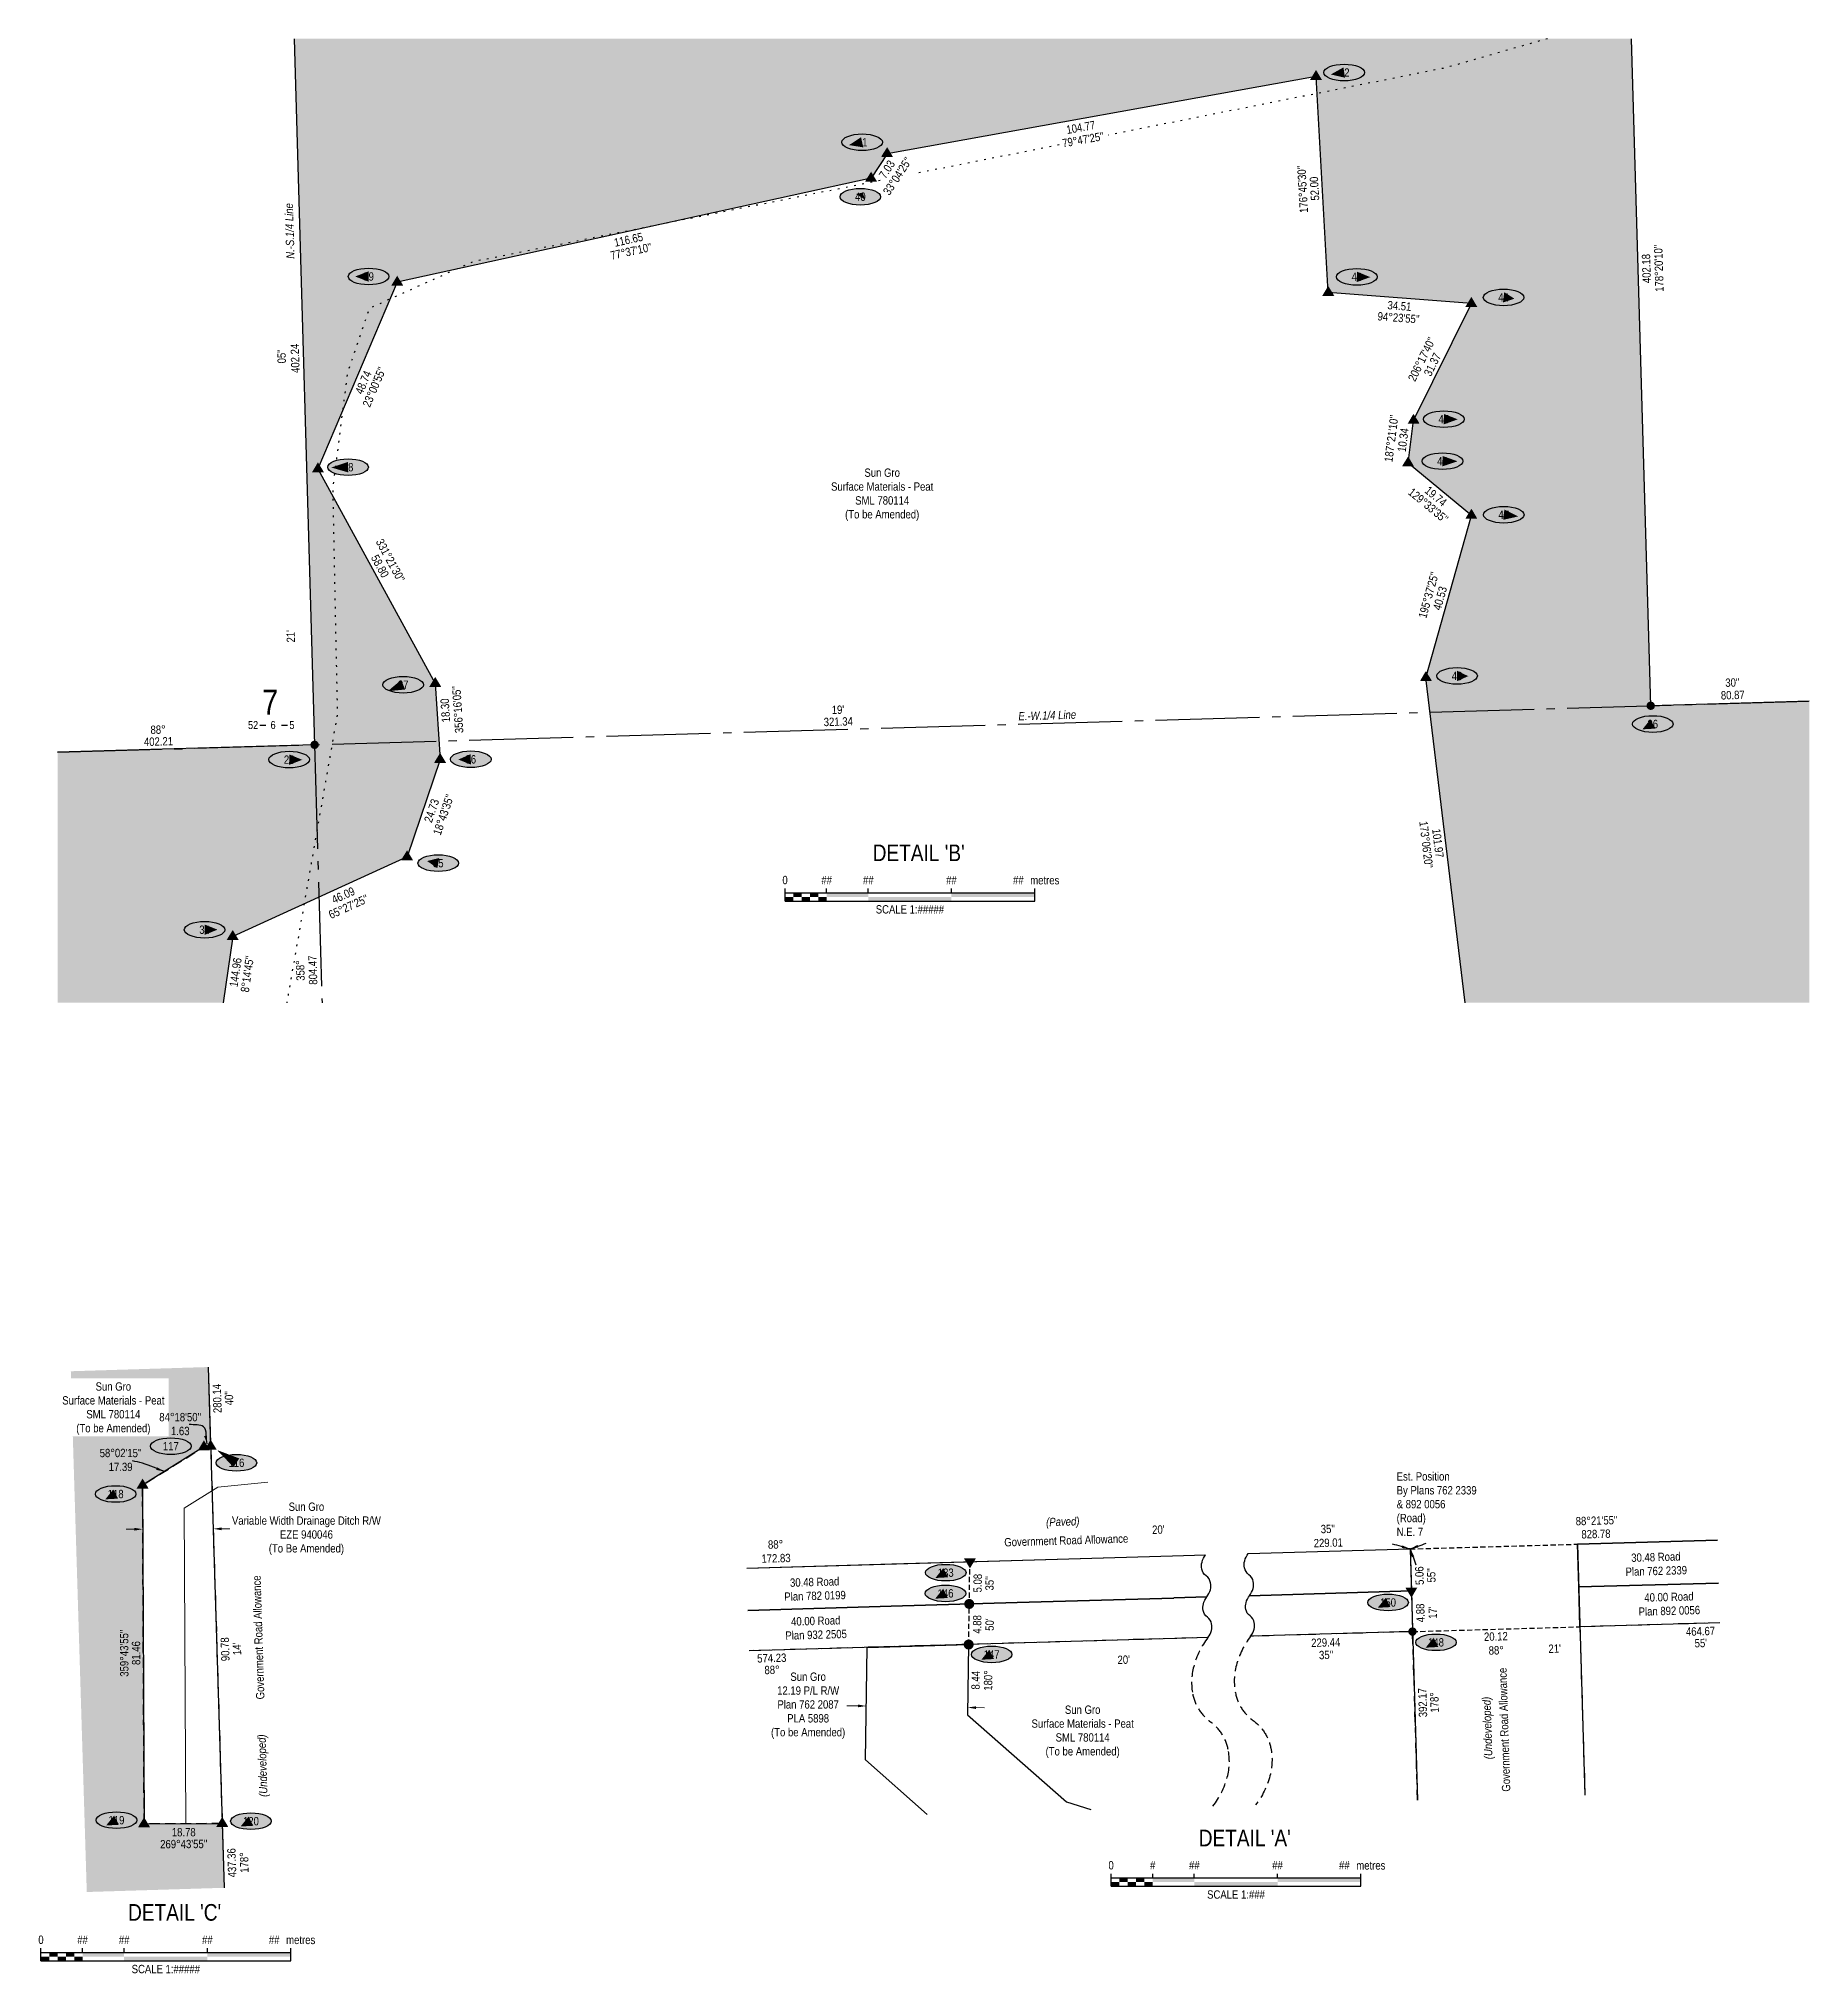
# Model space of a CAD drawing. Extents: x 637633 to 644092, y 5921573 to 5931294.
# Drawn here: x 637633 to 639761, y 5924668 to 5926993 of the extents above; entities that cross this region are included whole.
import ezdxf
from ezdxf.enums import TextEntityAlignment as Align

# ---------------------------------------------------------------- set-up
doc = ezdxf.new("R2010")
doc.units = 0
doc.header["$LTSCALE"] = 5
doc.header["$PDSIZE"] = 0.5
for name, pattern in [('foc-ACCESSROAD', [3.75, 2.5, -1.25]), ('foc-QUARTERLINE', [33, 25, -3, 2, -3]), ('foc-TIELINE', [1.875, 1.25, -0.625]), ('foc-WHEELTRACKS', [2, 0.4, -1.6])]:
    doc.linetypes.add(name, pattern=pattern)
doc.layers.get('Defpoints').update_dxf_attribs({"color": 9})
for name, color, linetype in [('10', 1, 'Continuous'), ('9', 3, 'Continuous'), ('C-AR', 13, 'foc-ACCESSROAD'), ('C-RW', 13, 'Continuous'), ('C-WS', 13, 'foc-ACCESSROAD'), ('CG-NOTES', 7, 'Continuous'), ('DETAIL-T', 7, 'Continuous'), ('L-BD', 7, 'Continuous'), ('L-BD1', 253, 'Continuous'), ('L-MON', 1, 'Continuous'), ('L-QSEC', 8, 'foc-QUARTERLINE'), ('L-ROAD-T', 7, 'Continuous'), ('L-SEC', 7, 'Continuous'), ('L-SECLBL', 7, 'Continuous'), ('L-TIE', 7, 'foc-TIELINE'), ('L-TITLEDB', 4, 'Continuous'), ('L-TITLEDB-T', 4, 'Continuous'), ('P-ELEVATION', 7, 'Continuous'), ('P-PROPOSED', 10, 'Continuous'), ('P-PROPOSED-H', 21, 'Continuous'), ('T-WATER-P3', 160, 'foc-WHEELTRACKS')]:
    doc.layers.add(name, color=color, linetype=linetype)
for name, color, linetype, lineweight in [('AS-GENERAL', 48, 'Continuous', 18), ('C-AR-T', 13, 'Continuous', 9), ('C-RW-T', 13, 'Continuous', 9), ('T-TEXT', 48, 'Continuous', 18)]:
    doc.layers.add(name, color=color, linetype=linetype, lineweight=lineweight)
doc.styles.add('80', font='ARIALN.TTF', dxfattribs={"height": 10})
doc.styles.add('80CG', font='ARIALN.TTF', dxfattribs={"height": 10})
doc.styles.add('80L', font='ARIALN.TTF', dxfattribs={"height": 10})
doc.styles.add('80LS', font='ARIALNI.TTF', dxfattribs={"height": 10})
doc.styles.add('SIMPLEX', font='ARIALN.TTF')
doc.dimstyles.new('Compass 5 000', dxfattribs={"dimscale": 5, "dimtxt": 9, "dimasz": 2, "dimexe": 0.2, "dimexo": 0.0625, "dimgap": 0.5, "dimtad": 0, "dimtih": 1, "dimtoh": 1, "dimzin": 0, "dimdsep": 46, "dimtxsty": '80CG', "dimcen": 0.1, "dimse1": 1, "dimse2": 1, "dimclrd": 256, "dimclrt": 256, "dimaunit": 1, "dimadec": 4, "dimazin": 0, "dimtfac": 0.06, "dimtofl": 0, "dimtmove": 0, "dimatfit": 1, "dimfxl": 0.2, "dimtolj": 1, "dimtzin": 0, "dimlwd": -1, "dimarcsym": 0})

msp = doc.modelspace()

# ---------------------------------------------------------------- texts
at = {"layer": 'DETAIL-T', "color": 3, "char_height": 19.99448, "width": 223.79624, "attachment_point": 5, "style": '80CG'}
for s, insert in [("\\pxqc;DETAIL 'B'", (638690.691, 5926014.425)), ("\\pxqc;DETAIL 'A'", (639082.504, 5924830.499)), ("\\pxqc;DETAIL 'C'", (637796.534, 5924740.964))]:
    msp.add_mtext(s, dxfattribs=dict(at, insert=insert))
at = {"layer": 'L-BD', "style": '80L'}
for s, height, rotation, p in [("79°47'25''", 9.9972, 10.2091, (638888.117, 5926871.484)), ('104.77', 9.9972, 10.2091, (638885.459, 5926886.242)), ('7.03', 9.9972, 56.9267, (638652.484, 5926835.819)), ("33°04'25''", 9.9972, 56.9267, (638665.05, 5926827.635)), ("176°45'30''", 9.99724, 93.2421, (639151.993, 5926811.807)), ('52.00', 9.9972, 93.2421, (639166.216, 5926812.613)), ("77°37'10''", 9.9972, 12.3808, (638344.99, 5926737.379)), ('116.65', 9.9972, 12.3808, (638341.936, 5926751.294)), ('34.51', 9.9972, 355.6014, (639268.404, 5926671.662)), ("94°23'55''", 9.9972, 355.6014, (639267.312, 5926657.458)), ("206°17'40''", 9.99724, 63.7051, (639295.192, 5926607.545)), ("23°00'55''", 9.9972, 66.9851, (638036.363, 5926574.198)), ('31.37', 9.9972, 63.7051, (639307.963, 5926601.234)), ('48.74', 9.9972, 66.9851, (638023.251, 5926579.768)), ("187°21'10''", 9.99724, 82.6478, (639258.596, 5926512.352)), ('10.34', 9.9972, 82.6478, (639272.724, 5926510.529)), ("129°33'35''", 9.99724, 320.4405, (639303.014, 5926431.847)), ('19.74', 9.9972, 320.4405, (639312.087, 5926442.83)), ("331°21'30''", 9.99724, 298.6413, (638055.893, 5926365.766)), ('58.80', 9.9972, 298.6413, (638043.39, 5926358.938)), ("195°37'25''", 9.99724, 74.3757, (639303.366, 5926324.193)), ('40.53', 9.9972, 74.3757, (639317.085, 5926320.356)), ("21'", 9.9972, 91.6487, (637935.943, 5926274.7)), ("356°16'05''", 9.99724, 93.7316, (638136.732, 5926186.571)), ('80.87', 10, 1.6748, (639668.946, 5926204.061)), ("30''", 10, 1.6748, (639668.507, 5926219.055)), ('18.30', 9.9972, 93.7316, (638121.768, 5926185.595)), ("19'", 10, 1.6747, (638593.628, 5926186.376)), ('88°', 9.9972, 1.6748, (637776.72, 5926162.484)), ('321.34', 10, 1.6747, (638594.045, 5926172.132)), ('402.21', 9.9972, 1.6748, (637777.136, 5926148.244)), ('24.73', 9.9972, 71.274, (638105.305, 5926065.009)), ("18°43'35''", 9.9972, 71.274, (638119.507, 5926060.195)), ("173°06'20''", 9.99724, 276.8945, (639300.532, 5926024.291)), ('101.97', 9.9972, 276.8945, (639314.675, 5926026.001)), ('46.09', 9.9972, 24.543, (637999.133, 5925963.394)), ("65°27'25''", 9.9972, 24.543, (638005.362, 5925949.753)), ('144.96', 9.9972, 81.7537, (637869.718, 5925870.802)), ("8°14'45''", 9.9972, 81.7537, (637883.817, 5925868.759)), ('358°', 9.9972, 91.6487, (637947.537, 5925873.014)), ('804.47', 9.9972, 91.6487, (637962.526, 5925873.445)), ('5.08', 9.9972, 89.1437, (638761.494, 5925136.762)), ("35''", 9.9972, 89.1437, (638775.738, 5925136.549)), ('4.88', 9.9972, 89.1777, (638760.879, 5925087.171)), ("50'", 9.9972, 89.1777, (638775.873, 5925086.955)), ('90.78', 9.9945, 91.755, (637857.141, 5925057.325)), ("14'", 9.9945, 91.755, (637871.377, 5925057.761)), ('8.44', 9.9972, 89.1525, (638759.089, 5925020.051)), ('180°', 9.9972, 89.1525, (638774.083, 5925019.829))]:
    msp.add_text(s, height=height, rotation=rotation, dxfattribs=at).set_placement(p, align=Align.MIDDLE)
for s, p in [('88°21\'55"', (639480.309, 5925206.227)), ('828.78', (639487.152, 5925190.393))]:
    msp.add_text(s, height=9.9972, rotation=1.635, dxfattribs=at).set_placement(p)
at = {"layer": 'L-BD', "insert": (638978.511, 5925206.1), "char_height": 9.9972, "width": 14.27746, "attachment_point": 2, "rotation": 1.6575, "style": '80L', "bg_fill": 3, "box_fill_scale": 1.15, "bg_fill_color": 256, "bg_fill_true_color": 256, "bg_fill_transparency": 0}
msp.add_mtext("20'", dxfattribs=at)
at = {"layer": 'L-BD', "char_height": 9.9972, "width": 50.65938, "attachment_point": 2, "rotation": 1.635505, "style": '80L'}
for s, insert in [('20.12\\P88°', (639384.13, 5925077.714)), ("\\P21'", (639454.247, 5925079.716))]:
    msp.add_mtext(s, dxfattribs=dict(at, insert=insert))
at = {"layer": 'L-BD1', "style": '80L'}
for s, height, rotation, p in [("178%%D20'10''", 9.99724, 91.7019, (639580.057, 5926716.996)), ('402.18', 9.9972, 91.7019, (639565.068, 5926716.551)), ('402.24', 9.9972, 91.6487, (637941.242, 5926608.621)), ('05"', 9.9972, 91.6487, (637925.003, 5926610.987)), ('280.14', 9.9945, 91.755, (637847.571, 5925358.643)), ("40''", 9.9945, 91.755, (637861.806, 5925359.079)), ('5.06', 9.9972, 91.7019, (639292.435, 5925145.751)), ("55''", 9.9972, 91.7019, (639306.675, 5925146.174)), ('4.88', 9.9972, 91.5488, (639293.47, 5925100.982)), ("17'", 9.9972, 91.5488, (639308.46, 5925101.387)), ("359°43'55''", 9.99448, 90.2681, (637735.938, 5925052.683)), ('81.46', 9.9945, 90.2681, (637750.18, 5925052.75)), ('229.44', 9.9972, 1.6603, (639179.838, 5925065.532)), ('464.67', 9.9972, 1.6355, (639630.142, 5925078.935)), ("55'", 9.9972, 1.6355, (639630.549, 5925064.695)), ('574.23', 9.9972, 1.648, (638514.086, 5925046.776)), ("20'", 9.9972, 1.648, (638937.061, 5925044.758)), ("35''", 9.9972, 1.6603, (639180.272, 5925050.542)), ('88°', 9.9972, 1.648, (638514.496, 5925032.536)), ('392.17', 9.9972, 91.7019, (639296.201, 5924993.127)), ('178°', 9.9972, 91.7019, (639310.441, 5924993.55)), ('18.78', 9.9945, 0.2681, (637807.477, 5924837.495)), ("269°43'55''", 9.99448, 0.2681, (637807.543, 5924823.253)), ('437.36', 9.9945, 91.7569, (637865.176, 5924800.659)), ('178°', 9.9945, 91.7569, (637880.161, 5924801.119))]:
    msp.add_text(s, height=height, rotation=rotation, dxfattribs=at).set_placement(p, align=Align.MIDDLE)
at = {"layer": 'L-BD1', "char_height": 9.99448, "attachment_point": 2, "style": '80L'}
for s, insert, width in [("84°18'50'' 1.63", (637803.28, 5925341.301), 51.13793), ("58°02'15'' 17.39", (637731.64, 5925298.167), 48.14021)]:
    msp.add_mtext(s, dxfattribs=dict(at, insert=insert, width=width))
at = {"layer": 'L-QSEC', "style": '80LS'}
for s, rotation, p in [('N.-S.1/4 Line', 91.648611, (637934.493, 5926761.73)), ('E.-W.1/4 Line', 1.674768, (638845.126, 5926179.807))]:
    msp.add_text(s, height=9.99755, rotation=rotation, dxfattribs=at).set_placement(p, align=Align.MIDDLE)
at = {"layer": 'L-ROAD-T', "insert": (639389.357, 5924960.493), "char_height": 10, "width": 151.1348, "attachment_point": 2, "rotation": 91.782364, "style": '80L', "bg_fill": 3, "box_fill_scale": 1.15, "bg_fill_color": 256, "bg_fill_true_color": 256, "bg_fill_transparency": 0}
msp.add_mtext('Government Road Allowance', dxfattribs=at)
at = {"layer": 'L-TITLEDB-T', "attachment_point": 5, "style": '80CG'}
for s, insert, char_height, rotation in [('\\A1;40.00 Road\\PPlan 892 0056', (639592.489, 5925111.792), 10, 1.635505), ('\\A1;40.00 Road\\PPlan 932 2505', (638567.166, 5925083.039), 9.99724, 1.656752)]:
    msp.add_mtext(s, dxfattribs=dict(at, insert=insert, char_height=char_height, rotation=rotation))

# ---------------------------------------------------------------- blocks, each defined once
blk = doc.blocks.new('fdia')
at = {"color": 255, "const_width": 1}
blk.add_lwpolyline([(-0.5, 0, 1), (0.5, 0, 1)], format="xyb", close=True, dxfattribs=at)
blk = doc.blocks.new('Fdiaa')
blk.add_blockref('fdia', (0, 0))
blk = doc.blocks.new('fdib')
at = {"color": 1, "const_width": 1.6}
blk.add_lwpolyline([(-0.4, 0, 1), (0.4, 0, 1)], format="xyb", close=True, dxfattribs=at)
at = {"color": 1}
blk.add_circle((0, 0), 0.8, dxfattribs=at)
blk = doc.blocks.new('Fdibb')
blk.add_blockref('fdib', (0, 0))
blk = doc.blocks.new('fdicc')
for name in ['Fdibb', 'Fdiaa']:
    blk.add_blockref(name, (0, 0))
blk = doc.blocks.new('FDI')
blk.add_blockref('fdicc', (0, 0))
blk = doc.blocks.new('TRIA')
blk.add_hatch(color=255).paths.add_polyline_path([(-0.04, 1.52), (-1.47, -0.87), (1.39, -0.87)])
blk = doc.blocks.new('Hybrid_RC')
at = {"color": 4}
for points in [[(1.08, 0.6), (0, -1.2), (-1.08, 0.6)], [(0, 0.6), (0.54, -0.3), (-0.54, -0.3)]]:
    blk.add_lwpolyline(points, close=True, dxfattribs=at)
at = {"rotation": 180}
blk.add_blockref('TRIA', (-0.04, -0.07), dxfattribs=at)
blk = doc.blocks.new('*D64')
at = {"layer": 'C-RW-T', "transparency": 16777216}
for p, q in [((638617.7, 5924989.3), (638604.2, 5924989.5)), ((638759.6, 5924987.2), (638769.6, 5924987))]:
    blk.add_line(p, q, dxfattribs=at)
for points in [[(638617.8, 5924990.9), (638617.7, 5924987.6), (638627.7, 5924989.1)], [(638759.6, 5924988.8), (638759.6, 5924985.5), (638749.6, 5924987.3)]]:
    blk.add_solid(points, dxfattribs=at)
at = {"layer": 'Defpoints', "color": 0, "transparency": 16777216}
for p in [(638627.8, 5924995.4), (638749.7, 5924993.6), (638627.7, 5924989.1)]:
    blk.add_point(p, dxfattribs=at)
at = {"layer": 'C-RW-T', "transparency": 16777216, "insert": (638557.8, 5924989.5), "char_height": 10, "attachment_point": 5, "style": '80CG'}
blk.add_mtext('\\A1;Sun Gro\\P12.19 P/L R/W\\PPlan 762 2087\\PPLA 5898\\P{\\A0;(To be Amended)}', dxfattribs=at)
blk = doc.blocks.new('*U65')
at = {"color": 0}
for p, q in [((-150, 0), (-150, 15)), ((-150, 10), (150.2, 10)), ((-150, 0), (150.2, 0)), ((-100, 10), (-100, 15)), ((-50, 10), (-50, 15)), ((50, 10), (50, 15)), ((150.2, 0), (150.2, 15))]:
    blk.add_line(p, q, dxfattribs=at)
for points in [[(-150, 5), (-140, 5), (-150, 0), (-140, 0)], [(-140, 10), (-130, 10), (-140, 5), (-130, 5)], [(-130, 5), (-120, 5), (-130, 0), (-120, 0)], [(-120, 10), (-110, 10), (-120, 5), (-110, 5)], [(-110, 5), (-100, 5), (-110, 0), (-100, 0)], [(-100, 10), (-50, 10), (-100, 5), (-50, 5)], [(-50, 5), (50, 5), (-50, 0), (50, 0)], [(50, 10), (150.2, 10), (50, 5), (150.2, 5)]]:
    blk.add_solid(points, dxfattribs=at)
at = {"color": 0, "style": '80'}
blk.add_text('metres', height=10, dxfattribs=at).set_placement((162.2, 20), align=Align.CENTER)
at = {"color": 0, "char_height": 10, "style": '80'}
for s, insert, attachment_point in [('0', (-150, 30.2), 2), ('#', (-100, 30.2), 2), ('##', (-50, 30.2), 2), ('##', (50, 30.2), 2), ('##', (136.7, 30.2), 3), ('SCALE 1:###', (0.1, -5), 2)]:
    blk.add_mtext(s, dxfattribs=dict(at, insert=insert, attachment_point=attachment_point))
blk = doc.blocks.new('PLIA')
at = {"color": 255, "const_width": 1}
blk.add_lwpolyline([(-0.5, 0, 1), (0.5, 0, 1)], format="xyb", close=True, dxfattribs=at)
blk = doc.blocks.new('PLIAA')
blk.add_blockref('PLIA', (0, 0))
blk = doc.blocks.new('PLIB')
at = {"color": 1}
blk.add_circle((0, 0), 0.8, dxfattribs=at)
blk = doc.blocks.new('PLIBB')
blk.add_blockref('PLIB', (0, 0))
blk = doc.blocks.new('PLICC')
for name in ['PLIAA', 'PLIBB']:
    blk.add_blockref(name, (0, 0))
blk = doc.blocks.new('PLI')
blk.add_blockref('PLICC', (0, 0))
blk = doc.blocks.new('label_road_undeveloped')
at = {"layer": 'L-ROAD-T', "style": '80L'}
blk.add_text('Government Road Allowance', height=10, dxfattribs=at).set_placement((0, 0), align=Align.MIDDLE_CENTER)
at = {"layer": 'T-TEXT', "style": '80LS'}
blk.add_text('(Undeveloped)', height=10, dxfattribs=at).set_placement((-154.2, 0), align=Align.MIDDLE_CENTER)
blk = doc.blocks.new('Hybrid_Point')
h = blk.add_hatch(color=4)
h.dxf.hatch_style = 1
h.paths.add_polyline_path([(-0.29, -0.15), (0, 0.33), (0.29, -0.15)])
at = {"color": 4}
for points in [[(-1.08, -0.6), (0, 1.2), (1.08, -0.6)], [(-0.29, -0.15), (0, 0.33), (0.29, -0.15)]]:
    blk.add_lwpolyline(points, close=True, dxfattribs=at)
blk.add_blockref('TRIA', (0.04, 0.07))
blk = doc.blocks.new('*U66')
at = {"color": 0}
for p, q in [((-150, 0), (-150, 15)), ((-150, 10), (150.2, 10)), ((-150, 0), (150.2, 0)), ((-100, 10), (-100, 15)), ((-50, 10), (-50, 15)), ((50, 10), (50, 15)), ((150.2, 0), (150.2, 15))]:
    blk.add_line(p, q, dxfattribs=at)
for points in [[(-150, 5), (-140, 5), (-150, 0), (-140, 0)], [(-140, 10), (-130, 10), (-140, 5), (-130, 5)], [(-130, 5), (-120, 5), (-130, 0), (-120, 0)], [(-120, 10), (-110, 10), (-120, 5), (-110, 5)], [(-110, 5), (-100, 5), (-110, 0), (-100, 0)], [(-100, 10), (-50, 10), (-100, 5), (-50, 5)], [(-50, 5), (50, 5), (-50, 0), (50, 0)], [(50, 10), (150.2, 10), (50, 5), (150.2, 5)]]:
    blk.add_solid(points, dxfattribs=at)
at = {"color": 0, "style": '80'}
blk.add_text('metres', height=10, dxfattribs=at).set_placement((162.2, 20), align=Align.CENTER)
at = {"color": 0, "char_height": 10, "style": '80'}
for s, insert, attachment_point in [('0', (-150, 30.2), 2), ('##', (-100, 30.2), 2), ('##', (-50, 30.2), 2), ('##', (50, 30.2), 2), ('##', (136.7, 30.2), 3), ('SCALE 1:#####', (0.1, -5), 2)]:
    blk.add_mtext(s, dxfattribs=dict(at, insert=insert, attachment_point=attachment_point))
blk = doc.blocks.new('*D68')
at = {"layer": 'C-AR-T', "transparency": 16777216}
for p, q in [((637748.2, 5925201.6), (637738.2, 5925201.5)), ((637853, 5925202.1), (637863, 5925202.1))]:
    blk.add_line(p, q, dxfattribs=at)
for points in [[(637748.2, 5925203.2), (637748.2, 5925199.9), (637758.2, 5925201.6)], [(637853, 5925203.7), (637853, 5925200.4), (637843, 5925202)]]:
    blk.add_solid(points, dxfattribs=at)
at = {"layer": 'Defpoints', "color": 0, "transparency": 16777216}
for p in [(637758.2, 5925201.6), (637758.2, 5925197.4), (637843, 5925197.8)]:
    blk.add_point(p, dxfattribs=at)
at = {"layer": 'C-AR-T', "transparency": 16777216, "insert": (637954.9, 5925202.1), "char_height": 10, "attachment_point": 5, "style": '80CG'}
blk.add_mtext('\\A1;Sun Gro\\PVariable Width Drainage Ditch R/W\\PEZE 940046\\P(To Be Amended)', dxfattribs=at)
blk = doc.blocks.new('we')
at = {"layer": 'P-ELEVATION'}
h = blk.add_hatch(color=111, dxfattribs=at)
h.dxf.hatch_style = 1
edge = h.paths.add_edge_path()
edge.add_ellipse((0, 0), major_axis=(-24.4, 0), ratio=0.410256, start_angle=0, end_angle=360)
at = {"layer": 'P-ELEVATION', "color": 7, "flags": 128}
blk.add_lwpolyline([(0, 0, 12.5, 0, 0), (-12.4, -6.4, 0, 0, 0)], format="xyseb", dxfattribs=at)
at = {"layer": 'P-ELEVATION', "color": 7}
blk.add_ellipse((0, 0), major_axis=(-24.4, 0), ratio=0.410256, dxfattribs=at)
at = {"layer": 'P-ELEVATION', "style": '80'}
blk.add_attdef('ELEVATION', text='', height=10, dxfattribs=at).set_placement((0, 0), align=Align.MIDDLE_CENTER)
blk = doc.blocks.new('*U103')
at = {"layer": 'P-ELEVATION'}
h = blk.add_hatch(color=111, dxfattribs=at)
h.dxf.hatch_style = 1
edge = h.paths.add_edge_path()
edge.add_ellipse((0, 0), major_axis=(-24.4, 0), ratio=0.410256, start_angle=0, end_angle=360)
at = {"layer": 'P-ELEVATION', "color": 7, "flags": 128}
blk.add_lwpolyline([(0, 0, 12.5, 0, 0), (-23.2, 15.3, 0, 0, 0)], format="xyseb", dxfattribs=at)
at = {"layer": 'P-ELEVATION', "color": 7}
blk.add_ellipse((0, 0), major_axis=(-24.4, 0), ratio=0.410256, dxfattribs=at)
at = {"layer": 'P-ELEVATION', "style": '80'}
blk.add_attdef('ELEVATION', text='', height=10, dxfattribs=at).set_placement((0, 0), align=Align.MIDDLE_CENTER)
blk = doc.blocks.new('*U104')
at = {"layer": 'P-ELEVATION'}
h = blk.add_hatch(color=111, dxfattribs=at)
h.dxf.hatch_style = 1
edge = h.paths.add_edge_path()
edge.add_ellipse((0, 0), major_axis=(-24.4, 0), ratio=0.410256, start_angle=0, end_angle=360)
at = {"layer": 'P-ELEVATION', "color": 7, "flags": 128}
blk.add_lwpolyline([(0, 0, 12.5, 0, 0), (33.9, 0.8, 0, 0, 0)], format="xyseb", dxfattribs=at)
at = {"layer": 'P-ELEVATION', "color": 7}
blk.add_ellipse((0, 0), major_axis=(-24.4, 0), ratio=0.410256, dxfattribs=at)
at = {"layer": 'P-ELEVATION', "style": '80'}
blk.add_attdef('ELEVATION', text='', height=10, dxfattribs=at).set_placement((0, 0), align=Align.MIDDLE_CENTER)
blk = doc.blocks.new('*U144')
at = {"layer": 'P-ELEVATION'}
h = blk.add_hatch(color=111, dxfattribs=at)
h.dxf.hatch_style = 1
edge = h.paths.add_edge_path()
edge.add_ellipse((0, 0), major_axis=(-24.4, 0), ratio=0.410256, start_angle=0, end_angle=360)
at = {"layer": 'P-ELEVATION', "color": 7, "flags": 128}
blk.add_lwpolyline([(0, 0, 12.5, 0, 0), (15.7, -0.2, 0, 0, 0)], format="xyseb", dxfattribs=at)
at = {"layer": 'P-ELEVATION', "color": 7}
blk.add_ellipse((0, 0), major_axis=(-24.4, 0), ratio=0.410256, dxfattribs=at)
at = {"layer": 'P-ELEVATION', "style": '80'}
blk.add_attdef('ELEVATION', text='', height=10, dxfattribs=at).set_placement((0, 0), align=Align.MIDDLE_CENTER)
blk = doc.blocks.new('*U145')
at = {"layer": 'P-ELEVATION'}
h = blk.add_hatch(color=111, dxfattribs=at)
h.dxf.hatch_style = 1
edge = h.paths.add_edge_path()
edge.add_ellipse((0, 0), major_axis=(-24.4, 0), ratio=0.410256, start_angle=0, end_angle=360)
at = {"layer": 'P-ELEVATION', "color": 7, "flags": 128}
blk.add_lwpolyline([(0, 0, 12.5, 0, 0), (15.4, 0.1, 0, 0, 0)], format="xyseb", dxfattribs=at)
at = {"layer": 'P-ELEVATION', "color": 7}
blk.add_ellipse((0, 0), major_axis=(-24.4, 0), ratio=0.410256, dxfattribs=at)
at = {"layer": 'P-ELEVATION', "style": '80'}
blk.add_attdef('ELEVATION', text='', height=10, dxfattribs=at).set_placement((0, 0), align=Align.MIDDLE_CENTER)
blk = doc.blocks.new('*U146')
at = {"layer": 'P-ELEVATION'}
h = blk.add_hatch(color=111, dxfattribs=at)
h.dxf.hatch_style = 1
edge = h.paths.add_edge_path()
edge.add_ellipse((0, 0), major_axis=(-24.4, 0), ratio=0.410256, start_angle=0, end_angle=360)
at = {"layer": 'P-ELEVATION', "color": 7, "flags": 128}
blk.add_lwpolyline([(0, 0, 12.5, 0, 0), (-13.4, 2.5, 0, 0, 0)], format="xyseb", dxfattribs=at)
at = {"layer": 'P-ELEVATION', "color": 7}
blk.add_ellipse((0, 0), major_axis=(-24.4, 0), ratio=0.410256, dxfattribs=at)
at = {"layer": 'P-ELEVATION', "style": '80'}
blk.add_attdef('ELEVATION', text='', height=10, dxfattribs=at).set_placement((0, 0), align=Align.MIDDLE_CENTER)
blk = doc.blocks.new('*U147')
at = {"layer": 'P-ELEVATION'}
h = blk.add_hatch(color=111, dxfattribs=at)
h.dxf.hatch_style = 1
edge = h.paths.add_edge_path()
edge.add_ellipse((0, 0), major_axis=(-24.4, 0), ratio=0.410256, start_angle=0, end_angle=360)
at = {"layer": 'P-ELEVATION', "color": 7, "flags": 128}
blk.add_lwpolyline([(0, 0, 12.5, 0, 0), (-15, -0.3, 0, 0, 0)], format="xyseb", dxfattribs=at)
at = {"layer": 'P-ELEVATION', "color": 7}
blk.add_ellipse((0, 0), major_axis=(-24.4, 0), ratio=0.410256, dxfattribs=at)
at = {"layer": 'P-ELEVATION', "style": '80'}
blk.add_attdef('ELEVATION', text='', height=10, dxfattribs=at).set_placement((0, 0), align=Align.MIDDLE_CENTER)
blk = doc.blocks.new('*U148')
at = {"layer": 'P-ELEVATION'}
h = blk.add_hatch(color=111, dxfattribs=at)
h.dxf.hatch_style = 1
edge = h.paths.add_edge_path()
edge.add_ellipse((0, 0), major_axis=(-24.4, 0), ratio=0.410256, start_angle=0, end_angle=360)
at = {"layer": 'P-ELEVATION', "color": 7, "flags": 128}
blk.add_lwpolyline([(0, 0, 12.5, 0, 0), (-18.4, -7.7, 0, 0, 0)], format="xyseb", dxfattribs=at)
at = {"layer": 'P-ELEVATION', "color": 7}
blk.add_ellipse((0, 0), major_axis=(-24.4, 0), ratio=0.410256, dxfattribs=at)
at = {"layer": 'P-ELEVATION', "style": '80'}
blk.add_attdef('ELEVATION', text='', height=10, dxfattribs=at).set_placement((0, 0), align=Align.MIDDLE_CENTER)
blk = doc.blocks.new('*U149')
at = {"layer": 'P-ELEVATION'}
h = blk.add_hatch(color=111, dxfattribs=at)
h.dxf.hatch_style = 1
edge = h.paths.add_edge_path()
edge.add_ellipse((0, 0), major_axis=(-24.4, 0), ratio=0.410256, start_angle=0, end_angle=360)
at = {"layer": 'P-ELEVATION', "color": 7, "flags": 128}
blk.add_lwpolyline([(0, 0, 12.5, 0, 0), (-20.3, -0.4, 0, 0, 0)], format="xyseb", dxfattribs=at)
at = {"layer": 'P-ELEVATION', "color": 7}
blk.add_ellipse((0, 0), major_axis=(-24.4, 0), ratio=0.410256, dxfattribs=at)
at = {"layer": 'P-ELEVATION', "style": '80'}
blk.add_attdef('ELEVATION', text='', height=10, dxfattribs=at).set_placement((0, 0), align=Align.MIDDLE_CENTER)
blk = doc.blocks.new('*U150')
at = {"layer": 'P-ELEVATION'}
h = blk.add_hatch(color=111, dxfattribs=at)
h.dxf.hatch_style = 1
edge = h.paths.add_edge_path()
edge.add_ellipse((0, 0), major_axis=(-24.4, 0), ratio=0.410256, start_angle=0, end_angle=360)
at = {"layer": 'P-ELEVATION', "color": 7, "flags": 128}
blk.add_lwpolyline([(0, 0, 12.5, 0, 0), (-16.1, 0, 0, 0, 0)], format="xyseb", dxfattribs=at)
at = {"layer": 'P-ELEVATION', "color": 7}
blk.add_ellipse((0, 0), major_axis=(-24.4, 0), ratio=0.410256, dxfattribs=at)
at = {"layer": 'P-ELEVATION', "style": '80'}
blk.add_attdef('ELEVATION', text='', height=10, dxfattribs=at).set_placement((0, 0), align=Align.MIDDLE_CENTER)
blk = doc.blocks.new('*U151')
at = {"layer": 'P-ELEVATION'}
h = blk.add_hatch(color=111, dxfattribs=at)
h.dxf.hatch_style = 1
edge = h.paths.add_edge_path()
edge.add_ellipse((0, 0), major_axis=(-24.4, 0), ratio=0.410256, start_angle=0, end_angle=360)
at = {"layer": 'P-ELEVATION', "color": 7, "flags": 128}
blk.add_lwpolyline([(0, 0, 12.5, 0, 0), (3, 4.9, 0, 0, 0)], format="xyseb", dxfattribs=at)
at = {"layer": 'P-ELEVATION', "color": 7}
blk.add_ellipse((0, 0), major_axis=(-24.4, 0), ratio=0.410256, dxfattribs=at)
at = {"layer": 'P-ELEVATION', "style": '80'}
blk.add_attdef('ELEVATION', text='', height=10, dxfattribs=at).set_placement((0, 0), align=Align.MIDDLE_CENTER)
blk = doc.blocks.new('*U152')
at = {"layer": 'P-ELEVATION'}
h = blk.add_hatch(color=111, dxfattribs=at)
h.dxf.hatch_style = 1
edge = h.paths.add_edge_path()
edge.add_ellipse((0, 0), major_axis=(-24.4, 0), ratio=0.410256, start_angle=0, end_angle=360)
at = {"layer": 'P-ELEVATION', "color": 7, "flags": 128}
blk.add_lwpolyline([(0, 0, 12.5, 0, 0), (-15.7, -3.4, 0, 0, 0)], format="xyseb", dxfattribs=at)
at = {"layer": 'P-ELEVATION', "color": 7}
blk.add_ellipse((0, 0), major_axis=(-24.4, 0), ratio=0.410256, dxfattribs=at)
at = {"layer": 'P-ELEVATION', "style": '80'}
blk.add_attdef('ELEVATION', text='', height=10, dxfattribs=at).set_placement((0, 0), align=Align.MIDDLE_CENTER)
blk = doc.blocks.new('*U153')
at = {"layer": 'P-ELEVATION'}
h = blk.add_hatch(color=111, dxfattribs=at)
h.dxf.hatch_style = 1
edge = h.paths.add_edge_path()
edge.add_ellipse((0, 0), major_axis=(-24.4, 0), ratio=0.410256, start_angle=0, end_angle=360)
at = {"layer": 'P-ELEVATION', "color": 7, "flags": 128}
blk.add_lwpolyline([(0, 0, 12.5, 0, 0), (-16.1, -2.3, 0, 0, 0)], format="xyseb", dxfattribs=at)
at = {"layer": 'P-ELEVATION', "color": 7}
blk.add_ellipse((0, 0), major_axis=(-24.4, 0), ratio=0.410256, dxfattribs=at)
at = {"layer": 'P-ELEVATION', "style": '80'}
blk.add_attdef('ELEVATION', text='', height=10, dxfattribs=at).set_placement((0, 0), align=Align.MIDDLE_CENTER)
blk = doc.blocks.new('*U154')
at = {"layer": 'P-ELEVATION'}
h = blk.add_hatch(color=111, dxfattribs=at)
h.dxf.hatch_style = 1
edge = h.paths.add_edge_path()
edge.add_ellipse((0, 0), major_axis=(-24.4, 0), ratio=0.410256, start_angle=0, end_angle=360)
at = {"layer": 'P-ELEVATION', "color": 7, "flags": 128}
blk.add_lwpolyline([(0, 0, 12.5, 0, 0), (16.2, -0.3, 0, 0, 0)], format="xyseb", dxfattribs=at)
at = {"layer": 'P-ELEVATION', "color": 7}
blk.add_ellipse((0, 0), major_axis=(-24.4, 0), ratio=0.410256, dxfattribs=at)
at = {"layer": 'P-ELEVATION', "style": '80'}
blk.add_attdef('ELEVATION', text='', height=10, dxfattribs=at).set_placement((0, 0), align=Align.MIDDLE_CENTER)
blk = doc.blocks.new('*U155')
at = {"layer": 'P-ELEVATION'}
h = blk.add_hatch(color=111, dxfattribs=at)
h.dxf.hatch_style = 1
edge = h.paths.add_edge_path()
edge.add_ellipse((0, 0), major_axis=(-24.4, 0), ratio=0.410256, start_angle=0, end_angle=360)
at = {"layer": 'P-ELEVATION', "color": 7, "flags": 128}
blk.add_lwpolyline([(0, 0, 12.5, 0, 0), (13.1, -1.6, 0, 0, 0)], format="xyseb", dxfattribs=at)
at = {"layer": 'P-ELEVATION', "color": 7}
blk.add_ellipse((0, 0), major_axis=(-24.4, 0), ratio=0.410256, dxfattribs=at)
at = {"layer": 'P-ELEVATION', "style": '80'}
blk.add_attdef('ELEVATION', text='', height=10, dxfattribs=at).set_placement((0, 0), align=Align.MIDDLE_CENTER)
blk = doc.blocks.new('*U156')
at = {"layer": 'P-ELEVATION'}
h = blk.add_hatch(color=111, dxfattribs=at)
h.dxf.hatch_style = 1
edge = h.paths.add_edge_path()
edge.add_ellipse((0, 0), major_axis=(-24.4, 0), ratio=0.410256, start_angle=0, end_angle=360)
at = {"layer": 'P-ELEVATION', "color": 7, "flags": 128}
blk.add_lwpolyline([(0, 0, 12.5, 0, 0), (16.8, -0.2, 0, 0, 0)], format="xyseb", dxfattribs=at)
at = {"layer": 'P-ELEVATION', "color": 7}
blk.add_ellipse((0, 0), major_axis=(-24.4, 0), ratio=0.410256, dxfattribs=at)
at = {"layer": 'P-ELEVATION', "style": '80'}
blk.add_attdef('ELEVATION', text='', height=10, dxfattribs=at).set_placement((0, 0), align=Align.MIDDLE_CENTER)
blk = doc.blocks.new('*U157')
at = {"layer": 'P-ELEVATION'}
h = blk.add_hatch(color=111, dxfattribs=at)
h.dxf.hatch_style = 1
edge = h.paths.add_edge_path()
edge.add_ellipse((0, 0), major_axis=(-24.4, 0), ratio=0.410256, start_angle=0, end_angle=360)
at = {"layer": 'P-ELEVATION', "color": 7, "flags": 128}
blk.add_lwpolyline([(0, 0, 12.5, 0, 0), (18.2, -0.2, 0, 0, 0)], format="xyseb", dxfattribs=at)
at = {"layer": 'P-ELEVATION', "color": 7}
blk.add_ellipse((0, 0), major_axis=(-24.4, 0), ratio=0.410256, dxfattribs=at)
at = {"layer": 'P-ELEVATION', "style": '80'}
blk.add_attdef('ELEVATION', text='', height=10, dxfattribs=at).set_placement((0, 0), align=Align.MIDDLE_CENTER)
blk = doc.blocks.new('*U158')
at = {"layer": 'P-ELEVATION'}
h = blk.add_hatch(color=111, dxfattribs=at)
h.dxf.hatch_style = 1
edge = h.paths.add_edge_path()
edge.add_ellipse((0, 0), major_axis=(-24.4, 0), ratio=0.410256, start_angle=0, end_angle=360)
at = {"layer": 'P-ELEVATION', "color": 7, "flags": 128}
blk.add_lwpolyline([(0, 0, 12.5, 0, 0), (17.5, -2.1, 0, 0, 0)], format="xyseb", dxfattribs=at)
at = {"layer": 'P-ELEVATION', "color": 7}
blk.add_ellipse((0, 0), major_axis=(-24.4, 0), ratio=0.410256, dxfattribs=at)
at = {"layer": 'P-ELEVATION', "style": '80'}
blk.add_attdef('ELEVATION', text='', height=10, dxfattribs=at).set_placement((0, 0), align=Align.MIDDLE_CENTER)
blk = doc.blocks.new('*U159')
at = {"layer": 'P-ELEVATION'}
h = blk.add_hatch(color=111, dxfattribs=at)
h.dxf.hatch_style = 1
edge = h.paths.add_edge_path()
edge.add_ellipse((0, 0), major_axis=(-24.4, 0), ratio=0.410256, start_angle=0, end_angle=360)
at = {"layer": 'P-ELEVATION', "color": 7, "flags": 128}
blk.add_lwpolyline([(0, 0, 12.5, 0, 0), (13.4, -0.2, 0, 0, 0)], format="xyseb", dxfattribs=at)
at = {"layer": 'P-ELEVATION', "color": 7}
blk.add_ellipse((0, 0), major_axis=(-24.4, 0), ratio=0.410256, dxfattribs=at)
at = {"layer": 'P-ELEVATION', "style": '80'}
blk.add_attdef('ELEVATION', text='', height=10, dxfattribs=at).set_placement((0, 0), align=Align.MIDDLE_CENTER)
blk = doc.blocks.new('*U23')
at = {"color": 0}
for p, q in [((-150, 0), (-150, 15)), ((-150, 10), (150.2, 10)), ((-150, 0), (150.2, 0)), ((-100, 10), (-100, 15)), ((-50, 10), (-50, 15)), ((50, 10), (50, 15)), ((150.2, 0), (150.2, 15))]:
    blk.add_line(p, q, dxfattribs=at)
for points in [[(-150, 5), (-140, 5), (-150, 0), (-140, 0)], [(-140, 10), (-130, 10), (-140, 5), (-130, 5)], [(-130, 5), (-120, 5), (-130, 0), (-120, 0)], [(-120, 10), (-110, 10), (-120, 5), (-110, 5)], [(-110, 5), (-100, 5), (-110, 0), (-100, 0)], [(-100, 10), (-50, 10), (-100, 5), (-50, 5)], [(-50, 5), (50, 5), (-50, 0), (50, 0)], [(50, 10), (150.2, 10), (50, 5), (150.2, 5)]]:
    blk.add_solid(points, dxfattribs=at)
at = {"color": 0, "style": '80'}
blk.add_text('metres', height=10, dxfattribs=at).set_placement((162.2, 20), align=Align.CENTER)
at = {"color": 0, "char_height": 10, "style": '80'}
for s, insert, attachment_point in [('0', (-150, 30.2), 2), ('##', (-100, 30.2), 2), ('##', (-50, 30.2), 2), ('##', (50, 30.2), 2), ('##', (136.7, 30.2), 3), ('SCALE 1:#####', (0.1, -5), 2)]:
    blk.add_mtext(s, dxfattribs=dict(at, insert=insert, attachment_point=attachment_point))
blk = doc.blocks.new('L-SECLBL')
at = {"layer": '9', "color": 7}
for p, q in [((-5.1, -27.8), (-12.3, -27.8)), ((20.7, -27.8), (13.5, -27.8))]:
    blk.add_line(p, q, dxfattribs=at)
at = {"layer": '10', "color": 2, "style": 'SIMPLEX'}
blk.add_attdef('SEC', text='', height=30, dxfattribs=at).set_placement((0, 0), align=Align.MIDDLE)
at = {"layer": '10', "color": 5, "style": '80L'}
blk.add_attdef('TWP', text='', height=9.5, dxfattribs=at).set_placement((-14.4, -27.4), align=Align.MIDDLE_RIGHT)
blk.add_attdef('RGE', text='', height=9.5, dxfattribs=at).set_placement((3.6, -27.4), align=Align.MIDDLE_CENTER)
blk.add_attdef('MER', text='', height=9.5, dxfattribs=at).set_placement((23.2, -27.4), align=Align.MIDDLE_LEFT)

# ---------------------------------------------------------------- dimensions: what is measured, and where the dimension line sits
at = {"layer": 'C-AR-T'}
dim = msp.add_linear_dim(base=(637758.223, 5925201.628), p1=(637843.001, 5925197.755), p2=(637758.243, 5925197.358), angle=180.268131, text='Sun Gro\\PVariable Width Drainage Ditch R/W\\PEZE 940046\\P(To Be Amended)', dimstyle='Compass 5 000', dxfattribs=at)
dim.commit()
dim.dimension.update_dxf_attribs({"geometry": '*D68', "text_midpoint": (637954.85, 5925202.118), "dimtype": 161})
at = {"layer": 'C-RW-T'}
dim = msp.add_linear_dim(base=(638627.744, 5924989.117), p1=(638749.69, 5924993.589), p2=(638627.836, 5924995.383), angle=179.156761, text='Sun Gro\\P12.19 P/L R/W\\PPlan 762 2087\\PPLA 5898\\P{\\A0;(To be Amended)}', dimstyle='Compass 5 000', dxfattribs=at)
dim.commit()
dim.dimension.update_dxf_attribs({"geometry": '*D64', "text_midpoint": (638557.773, 5924989.464), "dimtype": 161})

# ---------------------------------------------------------------- hatches: boundary and pattern name
at = {"layer": 'P-PROPOSED-H'}
h = msp.add_hatch(color=256, dxfattribs=at)
h.dxf.hatch_style = 1
h.paths.add_polyline_path([(639547.037, 5926992.798), (637940.31, 5926992.798), (637964.734, 5926144.228), (637655.88, 5926135.198), (637655.88, 5925834.159), (637854.811, 5925834.159), (637866.345, 5925913.749), (638075.914, 5926009.445), (638115.602, 5926126.523), (638109.648, 5926217.805), (637968.757, 5926475.774), (638064.008, 5926700.009), (638633.524, 5926825.025), (638652.709, 5926854.484), (639168.099, 5926947.302), (639182.801, 5926687.772), (639354.78, 5926674.543), (639285.327, 5926533.983), (639278.712, 5926482.719), (639354.78, 5926419.881), (639300.21, 5926224.75), (639347.438, 5925834.159), (639760.894, 5925834.159), (639760.894, 5926196.744), (639570.327, 5926191.172)])
h = msp.add_hatch(color=256, dxfattribs=at)
h.dxf.hatch_style = 1
h.paths.add_polyline_path([(637836.913, 5925396.466), (637671.793, 5925391.407), (637690.968, 5924765.591), (637856.088, 5924770.65), (637853.722, 5924847.868), (637759.881, 5924847.428), (637757.976, 5925254.488), (637831.704, 5925300.492), (637839.829, 5925301.3)])

# ---------------------------------------------------------------- linework, layer by layer
at = {"layer": 'AS-GENERAL', "flags": 128}
msp.add_lwpolyline([(637908.556, 5925257.924), (637848.262, 5925251.921), (637808.078, 5925226.848), (637809.852, 5924847.662)], dxfattribs=at)
at = {"layer": 'C-AR', "flags": 128}
msp.add_lwpolyline([(637853.722, 5924847.868), (637759.881, 5924847.428), (637757.976, 5925254.488), (637831.704, 5925300.492), (637839.829, 5925301.3)], close=True, dxfattribs=at)
at = {"layer": 'C-RW'}
msp.add_lwpolyline([(638701.008, 5924858.884), (638626.791, 5924924.356), (638628.782, 5925059.602), (638750.713, 5925063.129), (638749.47, 5924978.642), (638868.253, 5924873.854), (638897.481, 5924864.722)], dxfattribs=at)
at = {"layer": 'C-WS', "flags": 128}
msp.add_lwpolyline([(639653.339, 5925089.099), (639485.194, 5925084.298), (639491.202, 5924881.995)], dxfattribs=at)
at = {"layer": 'C-WS'}
msp.add_lwpolyline([(639044.298, 5924868.757, 0.09819619), (639061.47, 5924903.634, 0.11502491), (639062.559, 5924936.922, 0.18910183), (639041.287, 5924970.102, -0.18910183), (639020.014, 5925003.281, -0.11502491), (639021.103, 5925036.569, -0.09819619), (639038.276, 5925071.446), (638998.553, 5925070.297), (638486.89, 5925055.498)], format="xyb", dxfattribs=at)
at = {"layer": 'C-WS', "flags": 128}
msp.add_lwpolyline([(639290.179, 5924876.022), (639284.161, 5925078.558), (639089.564, 5925072.929, 0.09819619), (639072.392, 5925038.052, 0.11502491), (639071.303, 5925004.764, 0.18910183), (639092.575, 5924971.585, -0.18910183), (639113.848, 5924938.406, -0.11502491), (639112.759, 5924905.118, -0.09819619), (639095.586, 5924870.241)], format="xyb", dxfattribs=at)
at = {"layer": 'DETAIL-T', "flags": 128}
msp.add_lwpolyline([(637960.538, 5926147.628, 0, 5, 0), (637940.975, 5926162.791, 5, 0, 0), (637960.538, 5926147.628, 0, 5, 0)], format="xyseb", dxfattribs=at)
at = {"layer": 'L-QSEC'}
for p, q in [((637655.88, 5926135.198), (639760.894, 5926196.745)), ((637964.717, 5926144.228), (637973.643, 5925834.159))]:
    msp.add_line(p, q, dxfattribs=at)
at = {"layer": 'L-SEC'}
for p, q in [((639650.466, 5925188.394), (639482.244, 5925183.592)), ((638484.018, 5925154.761), (638995.681, 5925169.568)), ((638995.68, 5925169.592), (639035.398, 5925170.741)), ((639086.687, 5925172.225), (639281.211, 5925177.854)), ((639281.211, 5925177.854), (639290.179, 5924876.022))]:
    msp.add_line(p, q, dxfattribs=at)
at = {"layer": 'L-SEC', "flags": 128}
for points in [[(637836.913, 5925396.466), (637856.088, 5924770.65)], [(639482.244, 5925183.592), (639491.205, 5924881.995)]]:
    msp.add_lwpolyline(points, dxfattribs=at)
at = {"layer": 'L-TIE'}
for p, q in [((639281.211, 5925177.854), (639482.244, 5925183.592)), ((638750.717, 5925062.986), (638752.176, 5925162.521)), ((639284.031, 5925078.554), (639485.194, 5925084.298))]:
    msp.add_line(p, q, dxfattribs=at)
at = {"layer": 'L-TITLEDB'}
for points in [[(639651.955, 5925136.94), (639483.772, 5925132.165), (639482.244, 5925183.592), (639650.466, 5925188.394)], [(638484.018, 5925154.761), (638658.274, 5925159.804), (638787.674, 5925163.548), (638995.681, 5925169.568)], [(638995.68, 5925169.592), (639035.398, 5925170.741)], [(639086.687, 5925172.225), (639281.211, 5925177.854), (639282.712, 5925127.332), (639088.149, 5925121.687)], [(639653.339, 5925089.099), (639485.194, 5925084.298), (639483.772, 5925132.165), (639651.955, 5925136.94)], [(638485.485, 5925104.04), (638657.513, 5925109.032), (638808.877, 5925113.424), (638997.147, 5925118.886)], [(638997.147, 5925118.886), (638808.877, 5925113.424), (638657.513, 5925109.032), (638485.485, 5925104.04)], [(638997.143, 5925119.046), (639036.857, 5925120.199)], [(639036.857, 5925120.199), (638997.143, 5925119.046)], [(639088.149, 5925121.687), (639282.712, 5925127.332), (639284.16, 5925078.558), (639284.16, 5925078.558), (639089.564, 5925072.929)], [(638998.553, 5925070.297), (638486.89, 5925055.498)], [(639038.276, 5925071.446), (638998.553, 5925070.297)]]:
    msp.add_lwpolyline(points, dxfattribs=at)
at = {"layer": 'L-TITLEDB', "flags": 128}
for points in [[(639036.86, 5925120.203, 0.09819619), (639041.149, 5925128.895, 0.11502491), (639041.427, 5925137.195, 0.18910183), (639036.129, 5925145.472, -0.18910183), (639030.832, 5925153.749, -0.11502491), (639031.11, 5925162.048, -0.09819619), (639035.398, 5925170.741)], [(639088.149, 5925121.687, 0.09819619), (639092.438, 5925130.38, 0.11502491), (639092.716, 5925138.679, 0.18910183), (639087.418, 5925146.956, -0.18910183), (639082.121, 5925155.233, -0.11502491), (639082.399, 5925163.532, -0.09819619), (639086.687, 5925172.225)], [(639038.275, 5925071.445, 0.09819619), (639042.412, 5925079.832, 0.11502491), (639042.679, 5925087.839, 0.18910183), (639037.568, 5925095.824, -0.18910183), (639032.456, 5925103.809, -0.11502491), (639032.724, 5925111.816, -0.09819619), (639036.86, 5925120.203)], [(639089.564, 5925072.929, 0.09819619), (639093.701, 5925081.316, 0.11502491), (639093.968, 5925089.323, 0.18910183), (639088.857, 5925097.308, -0.18910183), (639083.745, 5925105.293, -0.11502491), (639084.013, 5925113.3, -0.09819619), (639088.149, 5925121.687)]]:
    msp.add_lwpolyline(points, format="xyb", dxfattribs=at)
at = {"layer": 'P-PROPOSED', "flags": 128}
for points in [[(637940.31, 5926992.798), (637964.734, 5926144.228), (637655.88, 5926135.198)], [(639760.894, 5926196.744), (639570.327, 5926191.172), (639547.037, 5926992.798)], [(639347.438, 5925834.159), (639300.21, 5926224.75), (639354.78, 5926419.881), (639278.712, 5926482.719), (639285.327, 5926533.983), (639354.78, 5926674.543), (639182.801, 5926687.772), (639168.099, 5926947.302), (638652.709, 5926854.484), (638633.524, 5926825.025), (638064.008, 5926700.009), (637968.757, 5926475.774), (638109.648, 5926217.805), (638115.602, 5926126.523), (638075.914, 5926009.445), (637866.345, 5925913.749), (637854.811, 5925834.159)], [(637836.913, 5925396.466), (637839.829, 5925301.3), (637831.704, 5925300.492), (637757.976, 5925254.488), (637759.881, 5924847.428), (637853.722, 5924847.868), (637856.088, 5924770.65)]]:
    msp.add_lwpolyline(points, dxfattribs=at)
at = {"layer": 'T-WATER-P3', "flags": 128}
for points in [[(639446.128, 5926992.798), (639323.105, 5926957.567), (638918.862, 5926876.965)], [(638859.547, 5926865.138), (638683.216, 5926829.98)], [(638644.508, 5926822.262), (638154.559, 5926724.57), (638030.454, 5926668.672), (638004.109, 5926591.027), (637986.489, 5926452.452), (637992.015, 5926180.942), (637931.233, 5925834.159)]]:
    msp.add_lwpolyline(points, dxfattribs=at)

# ---------------------------------------------------------------- block references
at = {"layer": 'CG-NOTES', "color": 3, "xscale": 0.999724, "yscale": 0.999724, "zscale": 0.999724, "rotation": 91.78236387388425}
msp.add_blockref('label_road_undeveloped', (637897.192, 5925071.531), dxfattribs=at)
at = {"layer": 'DETAIL-T', "xscale": 0.999724, "yscale": 0.999724, "zscale": 0.999724}
for name, p in [('*U23', (638680.035, 5925956.493)), ('*U65', (639071.848, 5924772.567)), ('*U66', (637785.877, 5924683.032))]:
    msp.add_blockref(name, p, dxfattribs=at)
at = {"layer": 'L-MON'}
for name, p, xscale, yscale, zscale in [('Hybrid_Point', (639168.099, 5926947.302), 4.998619999999998, 4.998619999999998, 4.998619999999998), ('Hybrid_Point', (638652.709, 5926854.484), 4.998619999999998, 4.998619999999998, 4.998619999999998), ('Hybrid_Point', (638633.524, 5926825.025), 4.998619999999998, 4.998619999999998, 4.998619999999998), ('Hybrid_Point', (638064.008, 5926700.009), 4.998619999999998, 4.998619999999998, 4.998619999999998), ('Hybrid_Point', (639182.801, 5926687.772), 4.998619999999998, 4.998619999999998, 4.998619999999998), ('Hybrid_Point', (639354.78, 5926674.543), 4.998619999999998, 4.998619999999998, 4.998619999999998), ('Hybrid_Point', (639285.327, 5926533.983), 4.998619999999998, 4.998619999999998, 4.998619999999998), ('Hybrid_Point', (637968.757, 5926475.774), 4.998619999999998, 4.998619999999998, 4.998619999999998), ('Hybrid_Point', (639278.712, 5926482.719), 4.998619999999998, 4.998619999999998, 4.998619999999998), ('Hybrid_Point', (639354.78, 5926419.881), 4.998619999999998, 4.998619999999998, 4.998619999999998), ('Hybrid_Point', (639300.21, 5926224.75), 4.998619999999998, 4.998619999999998, 4.998619999999998), ('Hybrid_Point', (638109.648, 5926217.805), 4.998619999999998, 4.998619999999998, 4.998619999999998), ('PLI', (639570.327, 5926191.173), 4.999999999999999, 4.999999999999999, 4.999999999999999), ('PLI', (637964.734, 5926144.228), 4.999999999999999, 4.999999999999999, 4.999999999999999), ('Hybrid_Point', (638115.602, 5926126.523), 4.998619999999998, 4.998619999999998, 4.998619999999998), ('Hybrid_Point', (638075.914, 5926009.445), 4.998619999999998, 4.998619999999998, 4.998619999999998), ('Hybrid_Point', (637866.345, 5925913.749), 4.998619999999998, 4.998619999999998, 4.998619999999998), ('Hybrid_Point', (637831.704, 5925300.492), 4.997240380879958, 4.997240380879958, 4.997240380879958), ('Hybrid_Point', (637839.829, 5925301.3), 4.997240380879958, 4.997240380879958, 4.997240380879958), ('Hybrid_Point', (637757.976, 5925254.488), 4.997240380879958, 4.997240380879958, 4.997240380879958), ('FDI', (638751.417, 5925111.756), 4.99861999999998, 4.99861999999998, 4.99861999999998), ('FDI', (638750.717, 5925062.986), 4.99861999999998, 4.99861999999998, 4.99861999999998), ('PLI', (639284.031, 5925078.554), 4.99861999999998, 4.99861999999998, 4.99861999999998), ('Hybrid_Point', (637759.881, 5924847.428), 4.997240380879958, 4.997240380879958, 4.997240380879958), ('Hybrid_Point', (637853.722, 5924847.868), 4.997240380879958, 4.997240380879958, 4.997240380879958)]:
    msp.add_blockref(name, p, dxfattribs=dict(at, xscale=xscale, yscale=yscale, zscale=zscale))
for name, p, xscale, yscale, zscale, values in [('*U153', (639201.999, 5926952.104), 0.999724, 0.999724, 0.999724, {'ELEVATION': '42'}), ('*U152', (638622.707, 5926868.322), 0.999724, 0.999724, 0.999724, {'ELEVATION': '41'}), ('*U151', (638620.546, 5926802.9), 0.999724, 0.999724, 0.999724, {'ELEVATION': '40'}), ('*U150', (638029.638, 5926707.016), 0.999724, 0.999724, 0.999724, {'ELEVATION': '39'}), ('*U154', (639217.165, 5926706.55), 0.999724, 0.999724, 0.999724, {'ELEVATION': '43'}), ('*U155', (639393.503, 5926681.942), 0.999724, 0.999724, 0.999724, {'ELEVATION': '44'}), ('*U156', (639321.702, 5926535.562), 0.999724, 0.999724, 0.999724, {'ELEVATION': '45'}), ('*U149', (638004.978, 5926477.875), 0.999724, 0.999724, 0.999724, {'ELEVATION': '38'}), ('*U157', (639320.096, 5926485.09), 0.999724, 0.999724, 0.999724, {'ELEVATION': '46'}), ('*U158', (639393.71, 5926420.786), 0.999724, 0.999724, 0.999724, {'ELEVATION': '47'}), ('*U148', (638071.149, 5926216.434), 0.999724, 0.999724, 0.999724, {'ELEVATION': '37'}), ('*U159', (639337.602, 5926226.939), 0.999724, 0.999724, 0.999724, {'ELEVATION': '48'}), ('we', (639572.796, 5926169.229), 0.999724, 0.999724, 0.999724, {'ELEVATION': '26'}), ('*U144', (637934.206, 5926126.399), 0.999724, 0.999724, 0.999724, {'ELEVATION': '23'}), ('*U147', (638152.446, 5926126.788), 0.999724, 0.999724, 0.999724, {'ELEVATION': '36'}), ('*U146', (638113.367, 5926002.064), 0.999724, 0.999724, 0.999724, {'ELEVATION': '35'}), ('*U145', (637832.58, 5925922.005), 0.999724, 0.999724, 0.999724, {'ELEVATION': '34'}), ('*U104', (637791.976, 5925301.338), 0.9994480761759925, 0.9994480761759925, 0.9994480761759925, {'ELEVATION': '117'}), ('*U103', (637870.761, 5925281.407), 0.9994480761759925, 0.9994480761759925, 0.9994480761759925, {'ELEVATION': '116'}), ('we', (637725.66, 5925243.892), 0.9994480761759925, 0.9994480761759925, 0.9994480761759925, {'ELEVATION': '118'}), ('we', (638723.135, 5925149.362), 0.999724, 0.999724, 0.999724, {'ELEVATION': '133'}), ('we', (638722.902, 5925124.507), 0.999724, 0.999724, 0.999724, {'ELEVATION': '146'}), ('we', (639254.671, 5925113.568), 0.999724, 0.999724, 0.999724, {'ELEVATION': '150'}), ('we', (639312.274, 5925065.638), 0.999724, 0.999724, 0.999724, {'ELEVATION': '148'}), ('we', (638778.381, 5925051.151), 0.999724, 0.999724, 0.999724, {'ELEVATION': '147'}), ('we', (637726.653, 5924851.939), 0.9994480761759925, 0.9994480761759925, 0.9994480761759925, {'ELEVATION': '119'}), ('we', (637888.23, 5924850.727), 0.9994480761759925, 0.9994480761759925, 0.9994480761759925, {'ELEVATION': '120'})]:
    msp.add_blockref(name, p, dxfattribs=dict(at, xscale=xscale, yscale=yscale, zscale=zscale)).add_auto_attribs(values)
at = {"layer": 'L-MON', "color": 2, "xscale": 4.99861999999998, "yscale": 4.99861999999998, "zscale": 4.99861999999998}
for p in [(638752.176, 5925162.521), (639282.712, 5925127.332)]:
    msp.add_blockref('Hybrid_RC', p, dxfattribs=at)
at = {"layer": 'L-SECLBL'}
msp.add_blockref('L-SECLBL', (637911.272, 5926195.389), dxfattribs=at).add_auto_attribs({'SEC': '7', 'TWP': '52', 'RGE': '6', 'MER': '5'})

msp.set_redraw_order([(e.dxf.handle, doc.entitydb.next_handle()) for e in msp.query("TEXT MTEXT ATTDEF DIMENSION ARC_DIMENSION")])  # texts and dimensions are drawn at this point

# ---------------------------------------------------------------- leaders
at = {"layer": 'L-BD', "path_type": 1}
msp.add_leader([(639281.211, 5925177.854), (639288.193, 5925158.797)], dimstyle='Compass 5 000', override={"dimgap": 0.5, "dimtad": 0}, dxfattribs=at)
at = {"layer": 'L-BD1', "path_type": 1}
for points in [[(637835.66, 5925304.038), (637831.323, 5925324.675), (637814.163, 5925327.596)], [(637784.28, 5925270.901), (637757.919, 5925280.896), (637745.775, 5925283.74)]]:
    msp.add_leader(points, dimstyle='Compass 5 000', override={"dimgap": 0.5, "dimtad": 0}, dxfattribs=at)

# ---------------------------------------------------------------- next in the draw order: texts
at = {"layer": 'C-AR-T', "char_height": 10, "attachment_point": 5, "style": '80CG', "bg_fill": 2}
for insert in [(638646.79, 5926444.76), (637722.897, 5925346.581), (638887.701, 5924958.177)]:
    msp.add_mtext('Sun Gro\\PSurface Materials - Peat\\PSML 780114\\P(To be Amended)', dxfattribs=dict(at, insert=insert))
at = {"layer": 'L-BD', "attachment_point": 2, "rotation": 1.6575, "style": '80L', "bg_fill": 3, "box_fill_scale": 1.15, "bg_fill_color": 256, "bg_fill_true_color": 256, "bg_fill_transparency": 0}
for s, insert, char_height, width in [("35'' 229.01", (639182.225, 5925206.953), 9.99724, 33.70389), ('88° 172.83', (638518.555, 5925188.327), 9.9972, 34.77191)]:
    msp.add_mtext(s, dxfattribs=dict(at, insert=insert, char_height=char_height, width=width))
at = {"layer": 'L-MON', "insert": (639265.033, 5925270.038), "char_height": 9.99724, "attachment_point": 1, "style": '80L', "bg_fill": 3, "box_fill_scale": 1.15, "bg_fill_color": 256, "bg_fill_true_color": 256, "bg_fill_transparency": 0}
msp.add_mtext_dynamic_manual_height_columns('Est. Position\\PBy Plans 762 2339\\P& 892 0056\\P(Road)\\PN.E. 7', width=96.6605, gutter_width=49.986, heights=[0], dxfattribs=at)
at = {"layer": 'L-ROAD-T', "insert": (638867.807, 5925193.174), "char_height": 10, "width": 149.25572, "attachment_point": 2, "rotation": 1.801133, "style": '80L', "bg_fill": 3, "box_fill_scale": 1.15, "bg_fill_color": 256, "bg_fill_true_color": 256, "bg_fill_transparency": 0}
msp.add_mtext('Government Road Allowance', dxfattribs=at)
at = {"layer": 'L-TITLEDB-T', "char_height": 9.99724, "attachment_point": 5, "rotation": 1.657543, "style": '80CG', "bg_fill": 3, "box_fill_scale": 1.1, "bg_fill_color": 256, "bg_fill_true_color": 13158600, "bg_fill_transparency": 0}
for s, insert in [('\\A1;30.48 Road\\PPlan 762 2339', (639576.771, 5925159.72)), ('\\A1;30.48 Road\\PPlan 782 0199', (638565.871, 5925129.813))]:
    msp.add_mtext(s, dxfattribs=dict(at, insert=insert))
at = {"layer": 'T-TEXT', "style": '80LS'}
msp.add_text('(Undeveloped)', height=10, rotation=91.782364, dxfattribs=at).set_placement((639373.988, 5924962.678), align=Align.MIDDLE_CENTER)

# ---------------------------------------------------------------- next in the draw order: texts
at = {"layer": 'T-TEXT', "insert": (638863.64, 5925215.656), "char_height": 10, "width": 40.50139, "attachment_point": 2, "rotation": 1.801133, "style": '80LS', "bg_fill": 3, "box_fill_scale": 1.15, "bg_fill_color": 256, "bg_fill_true_color": 256, "bg_fill_transparency": 0}
msp.add_mtext('(Paved)', dxfattribs=at)

# ---------------------------------------------------------------- next in the draw order: leaders
at = {"layer": 'L-BD', "path_type": 1}
for points in [[(639281.211, 5925177.854), (639260.098, 5925183.719)], [(639281.211, 5925177.854), (639300.329, 5925184.715)]]:
    msp.add_leader(points, dimstyle='Compass 5 000', override={"dimgap": 0.5, "dimtad": 0}, dxfattribs=at)

doc.saveas('drawing.dxf')
